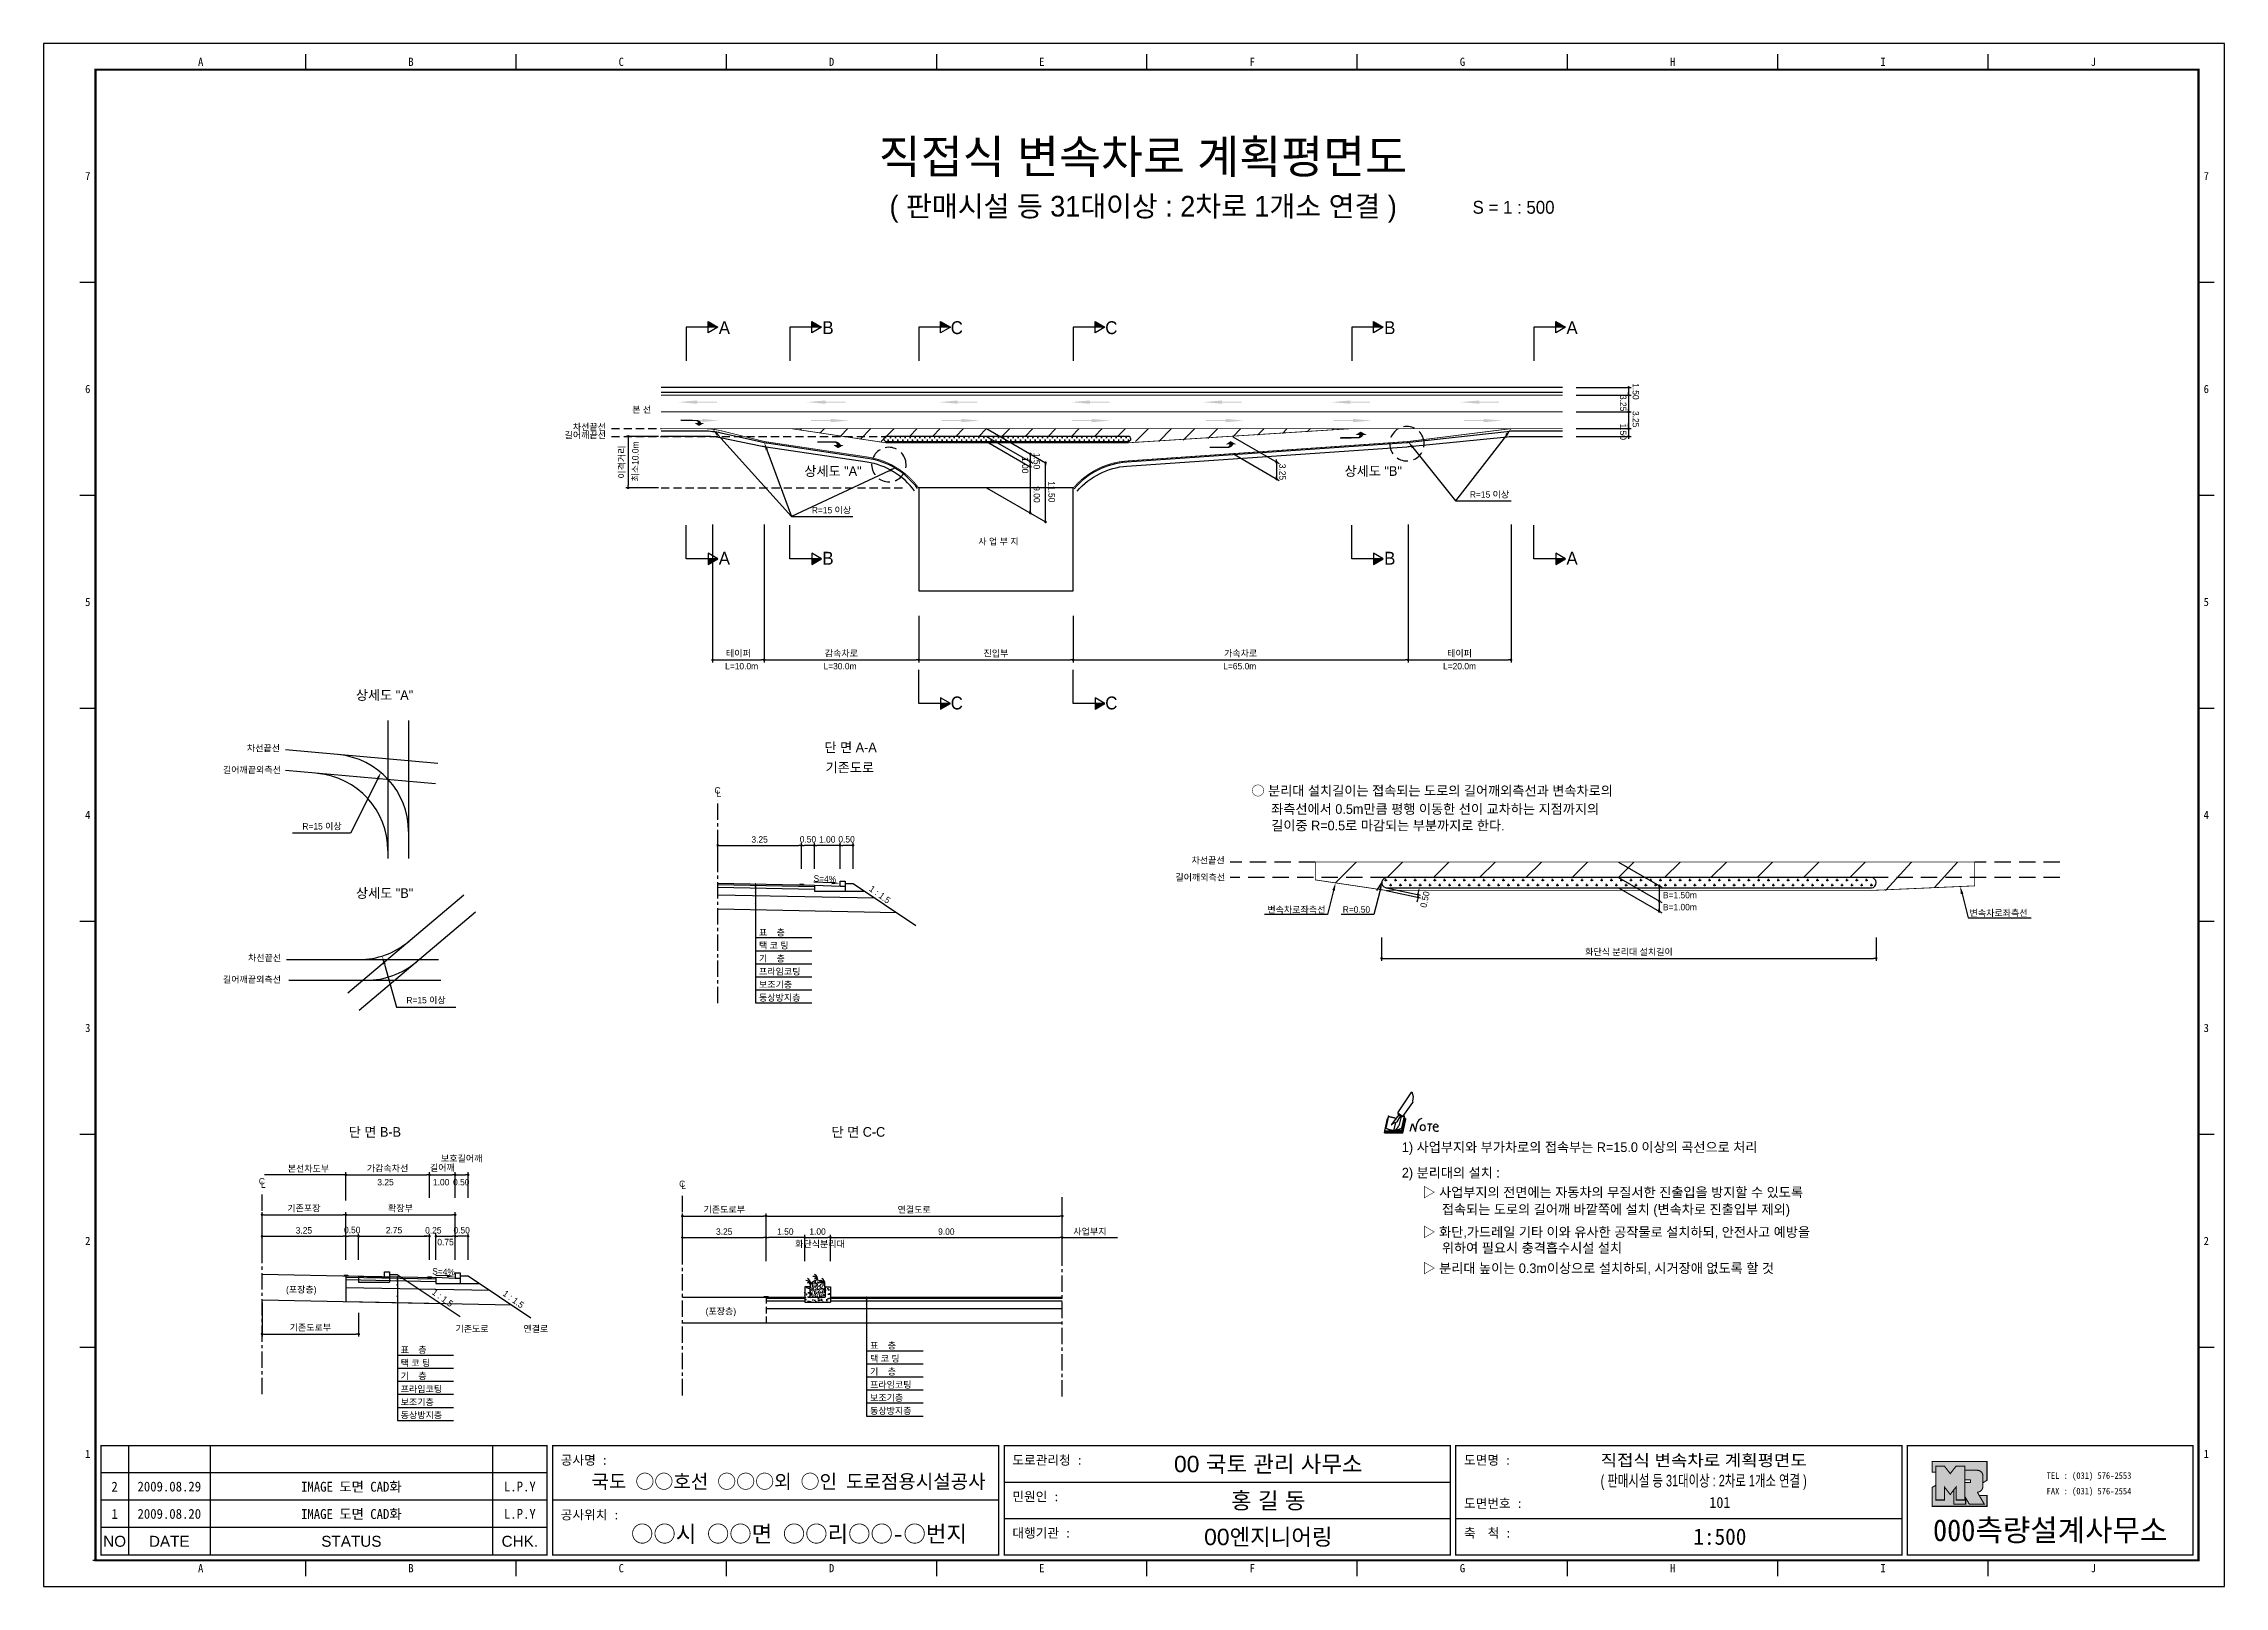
# Model space of a CAD drawing. Header units: millimetres. Extents: x 468 to 891, y -10 to 289.
import ezdxf
from ezdxf.enums import TextEntityAlignment as Align

# ---------------------------------------------------------------- set-up
doc = ezdxf.new("R2010")
doc.units = ezdxf.units.MM
doc.linetypes.add('CENTER', pattern=[50.8, 31.75, -6.35, 6.35, -6.35])
doc.linetypes.add('HIDDEN', pattern=[9.525, 6.35, -3.175])
for name, color, linetype in [('CC-GSTR-0004', 4, 'Continuous'), ('CM-LANE-0030', 30, 'Continuous'), ('CZ-DIMT-0002', 7, 'Continuous'), ('CZ-EXST-0002', 1, 'Continuous'), ('CZ-LIN1-0007', 7, 'Continuous'), ('CZ-LIN2-0003', 3, 'Continuous'), ('CZ-LINE-0001', 7, 'Continuous'), ('CZ-TEXT-BOX0', 7, 'Continuous'), ('TITLE', 7, 'Continuous')]:
    doc.layers.add(name, color=color, linetype=linetype)
doc.styles.add('견고딕', font='arial.ttf')
doc.styles.add('돋움', font='')
doc.styles.add('돋음체', font='')
doc.styles.get('돋움').set_extended_font_data('Dotum')
doc.styles.get('돋음체').set_extended_font_data('DotumChe')

msp = doc.modelspace()

# ---------------------------------------------------------------- texts
at = {"layer": 'CZ-DIMT-0002', "style": '돋움'}
for s, height, p in [('A', 2.5, (599.79, 234.31)), ('B', 2.5, (619.91, 234.31)), ('C', 2.5, (644.91, 234.31)), ('C', 2.5, (674.91, 234.31)), ('B', 2.5, (728.97, 234.31)), ('A', 2.5, (764.35, 234.31)), ('본 선', 1.25, (583.74, 218.41)), ('길어깨끝선', 1.25, (572.79, 213.46)), ('차선끝선', 1.25, (573.58, 215.05)), ('상세도 "A"', 1.875, (620.87, 206.47)), ('상세도 "B"', 1.875, (725.75, 206.49)), ('R=15 이상', 1.25, (620.58, 198.9)), ('R=15 이상', 1.25, (748.33, 201.95)), ('A', 2.5, (599.79, 189.57)), ('B', 2.5, (619.91, 189.57)), ('사 업 부 지', 1.25, (653, 192.81)), ('B', 2.5, (728.97, 189.57)), ('A', 2.5, (764.35, 189.57)), ('L=10.0m', 1.25, (603.14, 168.62)), ('L=30.0m', 1.25, (622.24, 168.62)), ('L=65.0m', 1.25, (699.84, 168.62)), ('L=20.0m', 1.25, (742.51, 168.62)), ('C', 2.5, (644.91, 161.48)), ('C', 2.5, (674.91, 161.48)), ('차선끝선', 1.25, (510.31, 152.7)), ('길어깨끝외측선', 1.25, (508.07, 148.5)), ('C', 1.25, (598.47, 144.53)), ('L', 1.25, (598.73, 143.88)), ('R=15 이상', 1.25, (521.68, 137.55)), ('차선끝선', 1.25, (693.7, 130.94)), ('차선끝선', 1.25, (510.53, 112.02)), ('길어깨끝외측선', 1.25, (508.08, 107.83)), ('R=15 이상', 1.25, (541.87, 103.81)), ('C', 1.25, (510, 68.67)), ('L', 1.25, (510.26, 68.01)), ('C', 1.25, (591.59, 68.17)), ('L', 1.25, (591.86, 67.77))]:
    msp.add_text(s, height=height, dxfattribs=at).set_placement(p, align=Align.MIDDLE_CENTER)
for s, rotation, p in [('3.25', 270, (773.66, 221.25)), ('1.50', 270, (776.1, 223.53)), ('3.25', 270, (776.1, 218.14)), ('최소10.0m', 90, (583.12, 204.46)), ('1.50', 270, (773.66, 215.7))]:
    msp.add_text(s, height=1.25, rotation=rotation, dxfattribs=at).set_placement(p)
for s, p in [('○ 분리대 설치길이는 접속되는 도로의 길어깨외측선과 변속차로의', (702.1, 144.46)), ('좌측선에서 0.5m만큼 평행 이동한 선이 교차하는 지점까지의', (705.95, 140.9)), ('길이중 R=0.5로 마감되는 부분까지로 한다.', (705.95, 137.7)), ('1) 사업부지와 부가차로의 접속부는 R=15.0 이상의 곡선으로 처리', (731.31, 75.28)), ('2) 분리대의 설치 :', (731.31, 70.33)), ('▷ 사업부지의 전면에는 자동차의 무질서한 진출입을 방지할 수 있도록', (735.3, 66.53)), ('접속되는 도로의 길어깨 바깥쪽에 설치 (변속차로 진출입부 제외)', (739.08, 63.21)), ('▷ 화단,가드레일 기타 이와 유사한 공작물로 설치하되, 안전사고 예방을', (735.3, 58.81)), ('위하여 필요시 충격흡수시설 설치', (739.08, 55.74)), ('▷ 분리대 높이는 0.3m이상으로 설치하되, 시거장애 없도록 할 것', (735.3, 51.79))]:
    msp.add_text(s, height=1.875, dxfattribs=at).set_placement(p, align=Align.MIDDLE_LEFT)
for s, rotation, p in [('S=4%', 357.7094, (619.3, 127.35)), ('1 : 1.5', 323.8881, (629.97, 124.32)), ('S=4%', 357.7094, (545.27, 51.12)), ('1 : 1.5', 323.8881, (545.09, 46.03)), ('1 : 1.5', 323.8881, (558.84, 45.78))]:
    msp.add_text(s, height=1.25, rotation=rotation, dxfattribs=at).set_placement(p, align=Align.MIDDLE_CENTER)
for s, p in [('길어깨외측선', (687.35, 127.02)), ('B=1.50m', (781.99, 123.58)), ('변속차로좌측선', (705.2, 120.75)), ('R=0.50', (719.83, 120.78)), ('B=1.00m', (781.99, 121.24)), ('변속차로좌측선', (841.52, 120.09)), ('표    층', (606.51, 116.33)), ('택 코 팅', (606.51, 113.8)), ('프라임코팅', (606.51, 108.74)), ('기    층', (606.51, 111.27)), ('보조기층', (606.51, 106.21)), ('동상방지층', (606.51, 103.67)), ('3.25', (532.42, 67.86)), ('1.00', (543.21, 67.86)), ('0.50', (547.12, 67.86)), ('사업부지', (667.54, 58.28)), ('화단식분리대', (613.53, 55.87)), ('(포장층)', (514.69, 47.03)), ('(포장층)', (596.15, 42.81)), ('기존도로', (547.58, 39.42)), ('연결로', (560.77, 39.42)), ('표    층', (536.95, 35.31)), ('택 코 팅', (536.95, 32.77)), ('표    층', (628.07, 36.16)), ('택 코 팅', (628.07, 33.63)), ('기    층', (536.95, 30.24)), ('프라임코팅', (628.07, 28.57)), ('기    층', (628.07, 31.1)), ('프라임코팅', (536.95, 27.71)), ('보조기층', (536.95, 25.18)), ('보조기층', (628.07, 26.03)), ('동상방지층', (536.95, 22.65)), ('동상방지층', (628.07, 23.5))]:
    msp.add_text(s, height=1.25, dxfattribs=at).set_placement(p)
at = {"layer": 'CZ-DIMT-0002', "char_height": 1.25, "attachment_point": 5, "style": '돋움'}
for s, insert, rotation in [('1.00', (658.17, 207.62), 270), ('1.50', (660.43, 208.43), 270), ('3.25', (708.13, 206.31), 270), ('9.00', (660.43, 201.95), 270), ('11.50', (663.32, 202.46), 270), ('\\A1;0.50', (735.8, 123.35), 78.0015)]:
    msp.add_mtext(s, dxfattribs=dict(at, insert=insert, rotation=rotation))
at = {"layer": 'CZ-DIMT-0002', "insert": (519.04, 71.05), "char_height": 1.25, "attachment_point": 5, "style": '돋움'}
msp.add_mtext('본선차도부', dxfattribs=at)
at = {"layer": 'CZ-LINE-0001', "insert": (579.94, 208.22), "char_height": 1.25, "attachment_point": 5, "rotation": 90, "style": '돋움'}
msp.add_mtext('\\A1;이격거리', dxfattribs=at)
at = {"layer": 'CZ-LINE-0001', "char_height": 1.25, "attachment_point": 5, "style": '돋움'}
for s, insert in [('\\A1;테이퍼', (602.51, 171.04)), ('\\A1;감속차로', (622.51, 171.04)), ('\\A1;진입부', (652.51, 171.04)), ('\\A1;가속차로', (700.01, 171.04)), ('\\A1;테이퍼', (742.51, 171.04)), ('\\A1;3.25', (606.63, 134.99)), ('\\A1;0.50', (616.01, 135.02)), ('\\A1;1.00', (619.76, 134.99)), ('\\A1;0.50', (623.51, 135.02)), ('\\A1;화단식 분리대 설치길이', (775.39, 113.12)), ('\\A1;길어깨', (545.04, 71.23)), ('\\A1;보호길어깨', (548.79, 73.03)), ('\\A1;가감속차선', (534.41, 71.11)), ('\\A1;기존포장', (518.16, 63.36)), ('\\A1;확장부', (536.91, 63.36)), ('\\A1;기존도로부', (599.76, 63.12)), ('\\A1;연결도로', (636.63, 63.11)), ('\\A1;3.25', (518.16, 59.13)), ('\\A1;0.50', (527.54, 59.2)), ('\\A1;2.75', (535.66, 59.17)), ('\\A1;0.25', (543.29, 59.14)), ('\\A1;0.50', (548.79, 59.15)), ('\\A1;3.25', (599.76, 58.89)), ('\\A1;1.50', (611.63, 58.89)), ('\\A1;1.00', (617.88, 58.89)), ('\\A1;9.00', (642.88, 58.89)), ('\\A1;0.75', (545.66, 56.86)), ('\\A1;기존도로부', (519.41, 40.22))]:
    msp.add_mtext(s, dxfattribs=dict(at, insert=insert))
at = {"layer": 'CZ-TEXT-BOX0', "style": '돋움'}
for s, p in [('상세도 "A"', (533.81, 163.01)), ('단 면 A-A', (624.29, 152.86)), ('기존도로', (624.14, 148.96)), ('상세도 "B"', (533.83, 124.59)), ('단 면 B-B', (531.94, 78.24)), ('단 면 C-C', (625.8, 78.24))]:
    msp.add_text(s, height=1.875, dxfattribs=at).set_placement(p, align=Align.MIDDLE_CENTER)
at = {"layer": 'TITLE', "color": 3, "linetype": 'Continuous', "style": '돋음체'}
for s, p in [('A', (498.12, 285.9)), ('B', (538.95, 285.9)), ('C', (579.77, 285.9)), ('D', (620.6, 285.9)), ('E', (661.42, 285.9)), ('F', (702.25, 285.9)), ('G', (743.07, 285.9)), ('H', (783.9, 285.9)), ('I', (824.72, 285.9)), ('J', (865.54, 285.9)), ('7', (476.2, 263.73)), ('7', (887.47, 263.73)), ('6', (476.2, 222.4)), ('6', (887.47, 222.4)), ('5', (476.2, 181.07)), ('5', (887.47, 181.07)), ('4', (476.2, 139.74)), ('4', (887.47, 139.74)), ('3', (476.2, 98.41)), ('3', (887.47, 98.41)), ('2', (476.2, 57.09)), ('2', (887.47, 57.09)), ('1', (476.2, 15.76)), ('1', (887.47, 15.76)), ('A', (498.12, -6.42)), ('B', (538.95, -6.42)), ('C', (579.77, -6.42)), ('D', (620.6, -6.42)), ('E', (661.42, -6.42)), ('F', (702.25, -6.42)), ('G', (743.07, -6.42)), ('H', (783.9, -6.42)), ('I', (824.72, -6.42)), ('J', (865.54, -6.42))]:
    msp.add_text(s, height=1.59, dxfattribs=at).set_placement(p, align=Align.MIDDLE)
at = {"layer": 'TITLE', "style": '돋움'}
for s, height, p in [('직접식 변속차로 계획평면도', 6.5, (681.05, 267.51)), ('( 판매시설 등 31대이상 : 2차로 1개소 연결 )', 4, (681.09, 257.88))]:
    msp.add_text(s, height=height, dxfattribs=at).set_placement(p, align=Align.MIDDLE_CENTER)
msp.add_text('S = 1 : 500', height=2.5, dxfattribs=at).set_placement((745.04, 257.67), align=Align.MIDDLE_LEFT)
at = {"layer": 'TITLE', "style": '돋음체'}
for s, p in [('공사명 : ', (568.03, 13.66)), ('도로관리청 :', (655.71, 13.66)), ('도면명 :', (743.38, 13.66)), ('민원인 :', (655.71, 6.58)), ('공사위치 :', (568.03, 3.04)), ('도면번호 :', (743.38, 5.26)), ('대행기관 :', (655.71, -0.49)), ('축  척 :', (743.38, -0.49))]:
    msp.add_text(s, height=1.804, dxfattribs=at).set_placement(p)
at = {"layer": 'TITLE', "color": 7, "linetype": 'Continuous'}
for s, height, style, p in [('00 국토 관리 사무소', 3.1832, '견고딕', (705.38, 13.83)), ('국도 ○○호선 ○○○외 ○인 도로점용시설공사', 2.7, '돋음체', (612.25, 10.44)), ('홍 길 동', 3.183, '견고딕', (705.38, 6.76)), ('○○시 ○○면 ○○리○○-○번지', 3.1832, '돋음체', (614.28, 0.28)), ('00엔지니어링', 3.183, '견고딕', (705.38, -0.32))]:
    msp.add_text(s, height=height, dxfattribs=dict(at, style=style)).set_placement(p, align=Align.MIDDLE)
at = {"layer": 'TITLE', "style": '돋움'}
for s, width, p, p2 in [('직접식 변속차로 계획평면도', 1.010039, (769.91, 13.4), (809.91, 13.4)), ('( 판매시설 등 31대이상 : 2차로 1개소 연결 )', 0.636772, (769.91, 9.45), (809.91, 9.45))]:
    msp.add_text(s, height=2.25, dxfattribs=dict(at, width=width)).set_placement(p, p2, align=Align.FIT)
at = {"layer": 'TITLE', "color": 1, "linetype": 'Continuous', "style": '돋음체'}
msp.add_text('2', height=1.91, dxfattribs=at).set_placement((481.42, 9.41), align=Align.MIDDLE)
at = {"layer": 'TITLE', "linetype": 'Continuous'}
for s, height, style, p in [('2009.08.29', 1.91, '돋음체', (492.03, 9.41)), ('L.P.Y', 1.91, '돋음체', (560.08, 9.41)), ('1', 1.91, '돋음체', (481.42, 4.11)), ('2009.08.20', 1.91, '돋음체', (492.03, 4.11)), ('L.P.Y', 1.91, '돋음체', (560.08, 4.11)), ('101', 2.122, '돋음체', (793.05, 6.32)), ('1:500', 3.183, '돋음체', (793.05, -0.32)), ('NO', 2.122, '견고딕', (481.42, -1.2)), ('DATE', 2.122, '견고딕', (492.03, -1.2)), ('STATUS', 2.122, '견고딕', (527.38, -1.2)), ('CHK.', 2.122, '견고딕', (560.08, -1.2))]:
    msp.add_text(s, height=height, dxfattribs=dict(at, style=style)).set_placement(p, align=Align.MIDDLE)
at = {"layer": 'TITLE', "style": '돋음체'}
for p in [(527.38, 9.41), (527.38, 4.11)]:
    msp.add_text('IMAGE 도면 CAD화', height=1.9099, dxfattribs=at).set_placement(p, align=Align.MIDDLE)
at = {"layer": 'TITLE', "color": 180, "style": '돋음체'}
for s, p in [('TEL : (031) 576-2553', (856.48, 10.92)), ('FAX : (031) 576-2554', (856.48, 7.9))]:
    msp.add_text(s, height=1.2733, dxfattribs=at).set_placement(p)
msp.add_text('000측량설계사무소', height=4.244, dxfattribs=at).set_placement((857.18, -1.17), align=Align.CENTER)

# ---------------------------------------------------------------- blocks, each defined once
blk = doc.blocks.new('note')
for p, q in [((0.85, 3.5), (3.53, 7.57)), ((1.8, 2.79), (3.74, 5.46)), ((3.53, 7.57), (3.8, 6.64)), ((3.8, 6.64), (3.69, 5.72)), ((3.69, 5.72), (3.74, 5.46)), ((-1.24, 2.36), (-1.77, 0)), ((-1.77, 0), (1.77, 0)), ((-1.77, 0), (-1.77, -0.3)), ((-1.53, 0.52), (-1.55, 0.54)), ((-1.01, 2.9), (-1.53, 0.52)), ((-1.48, 0.48), (-1.53, 0.52)), ((-1.43, 0.44), (-1.48, 0.48)), ((-1.38, 0.41), (-1.43, 0.44)), ((-1.33, 0.4), (-1.38, 0.41)), ((-1.27, 0.37), (-1.33, 0.4)), ((-1.22, 0.35), (-1.27, 0.37)), ((-1.13, 2.36), (-1.24, 2.36)), ((-1.17, 0.33), (-1.22, 0.35)), ((-1.12, 0.32), (-1.17, 0.33)), ((-1.02, 0.25), (-1.12, 0.32)), ((-0.97, 0.22), (-1.02, 0.25)), ((-1, 2.9), (-1.01, 2.9)), ((-0.98, 2.85), (-1, 2.9)), ((-0.95, 2.8), (-0.98, 2.85)), ((-0.93, 0.21), (-0.97, 0.22)), ((-0.9, 2.75), (-0.95, 2.8)), ((-0.88, 0.19), (-0.93, 0.21)), ((-0.85, 2.72), (-0.9, 2.75)), ((-0.8, 0.18), (-0.88, 0.19)), ((-0.79, 2.69), (-0.85, 2.72)), ((-0.75, 0.17), (-0.8, 0.18)), ((-0.74, 2.68), (-0.79, 2.69)), ((-0.7, 0.16), (-0.75, 0.17)), ((-0.69, 2.65), (-0.74, 2.68)), ((-0.64, 0.15), (-0.7, 0.16)), ((-0.64, 2.65), (-0.69, 2.65)), ((-0.59, 2.63), (-0.64, 2.65)), ((-0.58, 0.14), (-0.64, 0.15)), ((-0.54, 2.62), (-0.59, 2.63)), ((-0.53, 0.13), (-0.58, 0.14)), ((-0.48, 2.61), (-0.54, 2.62)), ((-0.48, 0.12), (-0.53, 0.13)), ((-0.43, 2.61), (-0.48, 2.61)), ((-0.43, 0.11), (-0.48, 0.12)), ((0.75, 2.77), (-0.46, 1.16)), ((0.37, 2.24), (-0.46, 1.16)), ((-0.46, 1.16), (-0.08, 1.47)), ((-0.38, 2.59), (-0.43, 2.61)), ((-0.38, 0.08), (-0.43, 0.11)), ((-0.33, 2.59), (-0.38, 2.59)), ((-0.29, 0.06), (-0.38, 0.08)), ((-0.27, 2.58), (-0.33, 2.59)), ((-0.23, 0.05), (-0.29, 0.06)), ((-0.22, 2.57), (-0.27, 2.58)), ((-0.16, 0.04), (-0.23, 0.05)), ((-0.17, 2.56), (-0.22, 2.57)), ((-0.12, 2.55), (-0.17, 2.56)), ((-0.11, 0.03), (-0.16, 0.04)), ((-0.07, 2.53), (-0.12, 2.55)), ((-0.04, 0.02), (-0.11, 0.03)), ((-0.08, 1.47), (0.72, 1.75)), ((-0.01, 2.51), (-0.07, 2.53)), ((-0.05, -0.3), (-0.05, 0)), ((0, 0), (-0.04, 0.02)), ((0.04, 2.5), (-0.01, 2.51)), ((0.37, 1.63), (0, 0)), ((0, 0), (1.6, 0.53)), ((0, 0), (1.65, 0.18)), ((0, 0.01), (0.06, 0.04)), ((0, -0.3), (0, 0)), ((0.09, 2.48), (0.04, 2.5)), ((0.05, -0.3), (0.05, 0)), ((0.06, 0.04), (0.11, 0.07)), ((0.14, 2.48), (0.09, 2.48)), ((0.11, 0.07), (0.16, 0.09)), ((0.2, 2.47), (0.14, 2.48)), ((0.16, 0.09), (0.21, 0.12)), ((0.26, 2.43), (0.18, 2.46)), ((0.21, 0.12), (0.27, 0.14)), ((0.34, 2.4), (0.26, 2.43)), ((0.27, 0.14), (0.36, 0.19)), ((0.45, 2.37), (0.34, 2.4)), ((0.36, 0.19), (0.41, 0.22)), ((0.41, 0.22), (0.46, 0.27)), ((0.46, 0.27), (0.51, 0.3)), ((0.51, 0.3), (0.56, 0.34)), ((0.56, 0.34), (0.6, 0.4)), ((0.6, 0.4), (0.64, 0.45)), ((0.64, 0.45), (0.67, 0.51)), ((0.67, 0.51), (0.74, 0.58)), ((0.72, 1.75), (1.16, 2.53)), ((0.74, 0.58), (0.79, 0.63)), ((1, 3.1), (0.75, 2.77)), ((0.79, 0.63), (0.83, 0.68)), ((0.83, 0.68), (0.86, 0.73)), ((0.85, 3.5), (1.8, 2.79)), ((1, 3.4), (0.85, 3.21)), ((0.85, 3.21), (1.52, 2.71)), ((0.86, 0.73), (0.89, 0.79)), ((0.89, 0.84), (0.92, 0.89)), ((0.89, 0.79), (0.89, 0.84)), ((0.92, 0.89), (0.96, 0.95)), ((0.96, 0.95), (1.01, 0.97)), ((1.47, 2.74), (1.01, 0.97)), ((1.16, 2.53), (1.37, 2.82)), ((2.13, 2.84), (1.44, 2.63)), ((1.52, 2.71), (1.66, 2.9)), ((1.6, 0.53), (2.13, 2.84)), ((1.65, 0.18), (2.19, 2.48)), ((1.77, 0), (2.3, 2.36)), ((1.77, -0.3), (2.3, 2.07)), ((1.77, -0.38), (2.3, 1.99)), ((1.77, -0.44), (2.3, 1.93)), ((1.77, 0), (1.77, -0.3)), ((2.19, 2.48), (2.04, 2.47)), ((2.3, 2.36), (2.16, 2.36)), ((2.3, 2.36), (2.3, 2.07)), ((3.21, -0.08), (3.68, 1.4)), ((3.68, 1.4), (4.26, -0.14)), ((4.26, -0.14), (4.56, 1.44)), ((6.55, 1.34), (7.46, 1.34)), ((7.01, 1.34), (6.87, -0.11)), ((7.71, 0.77), (7.71, 0.55)), ((7.71, 0.77), (8.67, 0.77)), ((-1.77, -0.3), (1.77, -0.3)), ((-1.77, -0.43), (-1.77, -0.3)), ((-1.77, -0.37), (1.77, -0.37)), ((-1.77, -0.43), (1.77, -0.43))]:
    blk.add_line(p, q)
for centre, major_axis, start_param, end_param in [((0.4, 2.31), (0.0702, 0.0702), 3.283946, 6.425539), ((5.68, 1.23), (-0.806, 0.806), -0.591174, 0.597824), ((5.66, 0.58), (-0.378, 0.378), 3.926991, 10.210176), ((8.3, 0.49), (0.422, 0.422), 2.265602, 4.634911), ((8.19, 0.77), (-0.342, 0.342), 3.926991, 7.068583)]:
    blk.add_ellipse(centre, major_axis=major_axis, ratio=1, start_param=start_param, end_param=end_param)
blk = doc.blocks.new('_Dot')
at = {"color": 0, "linetype": 'ByBlock', "lineweight": -2}
blk.add_line((-0.5, 0), (-1, 0), dxfattribs=at)
at = {"color": 0, "linetype": 'ByBlock', "const_width": 0.5}
blk.add_lwpolyline([(-0.25, 0, 1), (0.25, 0, 1)], format="xyb", close=True, dxfattribs=at)

# ---------------------------------------------------------------- hatches: boundary and pattern name
at = {"layer": 'CM-LANE-0030'}
h = msp.add_hatch(dxfattribs=at)
h.set_pattern_fill('ANSI31', color=256, style=0)
h.set_pattern_definition([(45, (464.765, -16.1047), (-2.245064, 2.245064), [])])
h.paths.add_polyline_path([(685.46, 212.22), (721.57, 214.72), (612.76, 214.72), (628.11, 212.41, -0.015132), (629.2, 212.22), (631.14, 212.22, 0.001024), (631.07, 212.24, -0.857281), (631.22, 213.22), (678.2, 213.22, -0.966023), (678.24, 212.22), (678.22, 212.22)])
at = {"layer": 'CZ-EXST-0002'}
h = msp.add_hatch(dxfattribs=at)
h.set_pattern_fill('AR-CONC', color=256, scale=0.01, style=0)
h.set_pattern_definition([(50, (-492.7347, 3529.042), (1.8218467, -0.15939086), [0.1905, -2.0955]), (355, (-492.7347, 3529.042), (-0.3524283, 1.9105664), [0.1524, -1.6764]), (100.451, (-492.5829, 3529.0287), (1.469425, 1.7511669), [0.1619, -1.7809]), (46.1842, (-492.7347, 3529.55), (2.7107904, -0.4204233), [0.28575, -3.14325]), (96.6356, (-492.5088, 3529.515), (2.3740423, 2.4742556), [0.24285, -2.67135]), (351.184, (-492.7347, 3529.55), (2.374046, 2.4742512), [0.2286, -2.5146]), (21, (-492.4807, 3529.423), (1.5161488, -1.0226552), [0.1905, -2.0955]), (326, (-492.4807, 3529.423), (0.6180203, 1.8418797), [0.1524, -1.6764]), (71.4514, (-492.3543, 3529.3378), (2.1341649, 0.8192286), [0.1619, -1.7809]), (37.5, (-492.7347, 3529.042), (0.03088603, 0.84555039), [0, -1.65608, 0, -1.7018, 0, -1.68275]), (7.5, (-492.7347, 3529.042), (0.66819663, 1.00180575), [0, -0.97028, 0, -1.61798, 0, -0.64135]), (327.5, (-493.3011, 3529.042), (1.35590595, -0.05728744), [0, -0.635, 0, -1.9812, 0, -2.6289]), (317.5, (-493.5551, 3529.042), (1.4812918, 0.2542649), [0, -0.8255, 0, -1.31572, 0, -1.8669])])
h.paths.add_polyline_path([(620.38, 45.2), (620.38, 48.2), (619.38, 48.2), (619.38, 46.2), (616.38, 46.2), (616.38, 48.2), (615.38, 48.2), (615.38, 45.2)])
h = msp.add_hatch(dxfattribs=at)
h.set_pattern_fill('AR-SAND', color=256, scale=0.01, style=0)
h.set_pattern_definition([(37.5, (-492.73467, 3529.042), (-0.016000313, 0.489413237), [0, -0.38608, 0, -0.4318, 0, -0.41275]), (7.5, (-492.7347, 3529.042), (0.44952328, 0.7168251), [0, -0.20828, 0, -0.34798, 0, -0.13335]), (327.5, (-493.0471, 3529.042), (0.79099237, 0.001437185), [0, -0.127, 0, -0.4572, 0, -0.5969]), (317.5, (-493.0471, 3529.042), (0.76355645, 0.22292932), [0, -0.0635, 0, -0.29972, 0, -0.3429])])
edge = h.paths.add_edge_path()
edge.add_ellipse((617.88, 48.2), major_axis=(-1.5, 0), ratio=0.829212, start_angle=180, end_angle=360)
edge.add_line((616.38, 48.2), (616.38, 46.2))
edge.add_line((616.38, 46.2), (619.38, 46.2))
edge.add_line((619.38, 46.2), (619.38, 48.2))
at = {"layer": 'CZ-LIN1-0007'}
for points in [[(594.53, 220.18), (594.53, 219.96), (598.36, 219.97), (598.36, 219.75), (594.53, 219.75), (594.53, 219.54), (590.88, 219.86)], [(619.43, 220.18), (619.43, 219.96), (623.25, 219.97), (623.25, 219.75), (619.43, 219.75), (619.43, 219.54), (615.78, 219.86)], [(645.09, 220.18), (645.09, 219.96), (648.91, 219.97), (648.91, 219.75), (645.09, 219.75), (645.09, 219.54), (641.44, 219.86)], [(670.76, 220.18), (670.76, 219.96), (674.58, 219.97), (674.58, 219.75), (670.76, 219.75), (670.76, 219.54), (667.11, 219.86)], [(696.37, 220.18), (696.37, 219.96), (700.19, 219.97), (700.19, 219.75), (696.37, 219.75), (696.37, 219.54), (692.72, 219.86)], [(721.29, 220.18), (721.29, 219.96), (725.12, 219.97), (725.12, 219.75), (721.29, 219.75), (721.29, 219.54), (717.64, 219.86)], [(746.37, 220.18), (746.37, 219.96), (750.19, 219.97), (750.19, 219.75), (746.37, 219.75), (746.37, 219.54), (742.72, 219.86)], [(594.41, 216.42, -0.267976), (595.32, 215.81), (595.87, 215.81), (594.84, 215.24), (594.01, 215.81), (594.62, 215.81, 0.504994), (594.35, 216.18), (591.3, 216.2), (591.3, 216.44)], [(595.54, 216.59), (595.54, 216.4), (592.12, 216.4), (592.12, 216.21), (595.54, 216.21), (595.54, 216.01), (598.81, 216.3)], [(620.41, 216.6), (620.41, 216.39), (616.58, 216.39), (616.58, 216.17), (620.41, 216.17), (620.41, 215.96), (624.06, 216.28)], [(645.76, 216.6), (645.76, 216.39), (641.94, 216.39), (641.94, 216.17), (645.76, 216.17), (645.76, 215.96), (649.41, 216.28)], [(671.12, 216.6), (671.12, 216.39), (667.29, 216.39), (667.29, 216.17), (671.12, 216.17), (671.12, 215.96), (674.77, 216.28)], [(697.08, 216.6), (697.08, 216.39), (693.26, 216.39), (693.26, 216.17), (697.08, 216.17), (697.08, 215.96), (700.73, 216.28)], [(721.82, 216.6), (721.82, 216.39), (718, 216.39), (718, 216.17), (721.82, 216.17), (721.82, 215.96), (725.47, 216.28)], [(747.18, 216.6), (747.18, 216.39), (743.35, 216.39), (743.35, 216.17), (747.18, 216.17), (747.18, 215.96), (750.83, 216.28)], [(621.36, 212.25, -0.267976), (622.39, 211.56), (623.02, 211.57), (621.84, 210.91), (620.9, 211.56), (621.59, 211.56, 0.504994), (621.28, 211.98), (617.82, 212), (617.82, 212.27)], [(697.57, 210.95, 0.267976), (698.6, 211.64), (699.22, 211.64), (698.05, 212.29), (697.11, 211.65), (697.8, 211.64, -0.504994), (697.49, 211.22), (694.03, 211.2), (694.03, 210.93)], [(722.81, 212.81, 0.267976), (723.84, 213.5), (724.47, 213.5), (723.3, 214.15), (722.36, 213.51), (723.05, 213.5, -0.504994), (722.74, 213.08), (719.28, 213.06), (719.28, 212.79)], [(615.13, 126.17), (615.13, 126.3), (614.38, 126.31), (614.38, 126.19)], [(526.66, 50.31), (526.66, 50.43), (525.91, 50.45), (525.91, 50.32)], [(542.91, 49.98), (542.91, 50.11), (542.16, 50.12), (542.16, 50)], [(608.26, 46.2), (608.26, 46.32), (607.51, 46.32), (607.51, 46.2)]]:
    msp.add_hatch(color=256, dxfattribs=at).paths.add_polyline_path(points)
at = {"layer": 'CZ-LIN2-0003'}
h = msp.add_hatch(dxfattribs=at)
h.set_pattern_fill('CROSS', color=256, scale=0.075, style=0)
h.set_pattern_definition([(0, (464.7649, -16.10474), (0.47625, 0.47625), [0.238125, -0.714375]), (90, (464.88395, -16.2238), (-0.47625, 0.47625), [0.238125, -0.714375])])
h.paths.add_polyline_path([(631.22, 213.22, 0.857281), (631.07, 212.24, -0.001024), (631.14, 212.22), (678.2, 212.22, 1), (678.2, 213.22)])
h = msp.add_hatch(dxfattribs=at)
h.set_pattern_fill('CROSS', color=256, scale=0.15, style=0)
h.set_pattern_definition([(0, (395.5289, -331.0459), (0.9525, 0.9525), [0.47625, -1.42875]), (90, (395.76705, -331.284), (-0.9525, 0.9525), [0.47625, -1.42875])])
h.paths.add_polyline_path([(728.43, 127.6, 0.857281), (728.13, 125.65, -0.001024), (728.28, 125.6), (822.4, 125.6, 1), (822.4, 127.6)])
at = {"layer": 'CZ-LINE-0001'}
for points in [[(596.64, 235.49), (596.64, 234.39), (598.54, 234.39)], [(616.75, 235.49), (616.75, 234.39), (618.66, 234.39)], [(641.75, 235.49), (641.75, 234.39), (643.66, 234.39)], [(671.75, 235.49), (671.75, 234.39), (673.66, 234.39)], [(725.81, 235.49), (725.81, 234.39), (727.71, 234.39)], [(761.19, 235.49), (761.19, 234.39), (763.09, 234.39)], [(598.54, 189.44), (596.64, 189.44), (596.64, 188.34)], [(618.66, 189.44), (616.75, 189.44), (616.75, 188.34)], [(727.71, 189.44), (725.81, 189.44), (725.81, 188.34)], [(763.09, 189.44), (761.19, 189.44), (761.19, 188.34)], [(643.66, 161.35), (641.75, 161.35), (641.75, 160.25)], [(673.66, 161.35), (671.75, 161.35), (671.75, 160.25)]]:
    msp.add_hatch(color=256, dxfattribs=at).paths.add_polyline_path(points)
at = {"layer": 'TITLE', "ltscale": 150}
h = msp.add_hatch(color=8, dxfattribs=at)
edge = h.paths.add_edge_path()
edge.add_line((844.91, 14.28), (834.24, 14.28))
edge.add_line((834.24, 14.28), (834.24, 12.2))
edge.add_line((834.24, 12.2), (834.95, 12.2))
edge.add_line((834.95, 12.2), (834.95, 13.38))
edge.add_line((834.95, 13.38), (836.64, 13.38))
edge.add_line((836.64, 13.38), (837.77, 11.92))
edge.add_line((837.77, 11.92), (838.9, 13.38))
edge.add_line((838.9, 13.38), (840.59, 13.38))
edge.add_line((840.59, 13.38), (840.59, 12.58))
edge.add_line((840.59, 12.58), (843.03, 12.58))
edge.add_arc((843.03, 11.51), 1.07, 0, 90, ccw=False)
edge.add_line((844.1, 11.51), (844.1, 10.14))
edge.add_line((844.1, 10.14), (844.91, 10.65))
edge.add_line((844.91, 10.65), (844.91, 14.28))
h.paths.add_polyline_path([(838.45, 8.76), (837.77, 7.88), (836.64, 9.33), (836.64, 6.82), (834.95, 6.82), (834.95, 9.67), (834.24, 9.23), (834.24, 5.59), (844.91, 5.59), (844.91, 7.67), (843.41, 7.67), (844.37, 6.02), (841.46, 6.02), (840.76, 7.23), (840.76, 6.02), (838.45, 6.02)])
msp.add_hatch(color=5, dxfattribs=at).paths.add_polyline_path([(840.59, 13.38), (838.9, 13.38), (837.77, 11.92), (836.64, 13.38), (834.95, 13.38), (834.95, 6.82), (836.64, 6.82), (836.64, 9.33), (837.77, 7.88), (838.9, 9.33), (838.9, 6.82), (840.59, 6.82)])
h = msp.add_hatch(color=161, dxfattribs=at)
edge = h.paths.add_edge_path()
edge.add_arc((843.03, 11.51), 1.07, 360, 450)
edge.add_line((843.03, 12.58), (840.59, 12.58))
edge.add_line((840.59, 12.58), (840.59, 10.73))
edge.add_line((840.59, 10.73), (841.58, 10.73))
edge.add_arc((841.58, 10.61), 0.113, 0, 90, ccw=False)
edge.add_line((841.7, 10.61), (841.7, 10.3))
edge.add_arc((841.58, 10.3), 0.113, 270, 360, ccw=False)
edge.add_line((841.58, 10.19), (840.59, 10.19))
edge.add_line((840.59, 10.19), (840.59, 6.82))
edge.add_line((840.59, 6.82), (838.9, 6.82))
edge.add_line((838.9, 6.82), (838.9, 9.33))
edge.add_line((838.9, 9.33), (838.45, 8.76))
edge.add_line((838.45, 8.76), (838.45, 6.02))
edge.add_line((838.45, 6.02), (840.76, 6.02))
edge.add_line((840.76, 6.02), (840.76, 7.23))
edge.add_line((840.76, 7.23), (841.46, 6.02))
edge.add_line((841.46, 6.02), (844.37, 6.02))
edge.add_line((844.37, 6.02), (843.03, 8.34))
edge.add_arc((843.03, 9.41), 1.07, 270, 360)
edge.add_line((844.1, 9.41), (844.1, 11.51))

# ---------------------------------------------------------------- linework, layer by layer
at = {"color": 0, "linetype": 'ByBlock', "lineweight": -2}
for p, q in [((775.34, 222.47), (775.34, 222.22)), ((775.34, 221.47), (775.34, 221.72)), ((775.34, 220.97), (775.34, 220.72)), ((775.34, 218.22), (775.34, 218.47)), ((775.34, 217.72), (775.34, 217.47)), ((775.34, 214.97), (775.34, 215.22)), ((775.34, 214.97), (775.34, 215.22)), ((775.34, 212.97), (775.34, 212.72)), ((775.34, 212.97), (775.34, 212.72)), ((659.18, 209.56), (659.18, 209.31)), ((659.18, 208.56), (659.18, 208.81)), ((659.18, 208.06), (659.18, 207.81)), ((659.18, 207.56), (659.18, 207.81)), ((662.14, 207.85), (662.14, 207.6)), ((706.98, 208.46), (706.98, 208.71)), ((706.98, 207.96), (706.98, 207.71)), ((706.97, 205.21), (706.97, 205.46)), ((659.18, 198.56), (659.18, 198.81)), ((662.14, 196.85), (662.14, 197.1)), ((734.4, 123.54), (734.35, 123.3)), ((734.5, 124.53), (734.55, 124.78)), ((781.29, 125.77), (781.29, 125.52)), ((781.29, 122.77), (781.29, 122.52)), ((781.29, 121.27), (781.29, 121.52)), ((526.04, 69.91), (525.79, 69.91)), ((665.63, 57.75), (665.88, 57.75))]:
    msp.add_line(p, q, dxfattribs=at)
at = {"color": 0, "linetype": 'ByBlock', "const_width": 0.25}
for points in [[(775.34, 222.59, 1), (775.34, 222.84, 1)], [(775.34, 221.09, 1), (775.34, 221.34, 1)], [(775.34, 221.34, 1), (775.34, 221.09, 1)], [(775.34, 217.84, 1), (775.34, 218.09, 1)], [(775.34, 218.09, 1), (775.34, 217.84, 1)], [(775.34, 214.84, 1), (775.34, 214.59, 1)], [(775.34, 214.84, 1), (775.34, 214.59, 1)], [(775.34, 213.09, 1), (775.34, 213.34, 1)], [(775.34, 213.09, 1), (775.34, 213.34, 1)], [(659.18, 209.69, 1), (659.18, 209.94, 1)], [(659.18, 208.44, 1), (659.18, 208.19, 1)], [(659.18, 208.19, 1), (659.18, 208.44, 1)], [(659.18, 207.44, 1), (659.18, 207.19, 1)], [(662.14, 207.98, 1), (662.14, 208.23, 1)], [(706.98, 208.09, 1), (706.98, 208.34, 1)], [(706.98, 208.34, 1), (706.98, 208.09, 1)], [(706.97, 205.09, 1), (706.97, 204.84, 1)], [(659.18, 198.44, 1), (659.18, 198.19, 1)], [(662.14, 196.73, 1), (662.14, 196.48, 1)], [(734.48, 124.41, 1), (734.42, 124.17, 1)], [(734.42, 123.67, 1), (734.48, 123.91, 1)], [(781.29, 125.89, 1), (781.29, 126.14, 1)], [(781.29, 122.89, 1), (781.29, 123.14, 1)], [(781.29, 121.14, 1), (781.29, 120.89, 1)], [(526.16, 69.91, 1), (526.41, 69.91, 1)], [(665.51, 57.75, 1), (665.26, 57.75, 1)]]:
    msp.add_lwpolyline(points, format="xyb", close=True, dxfattribs=at)
at = {"layer": 'CC-GSTR-0004'}
for p, q in [((617.26, 126.13), (622.26, 125.93)), ((617.26, 126.13), (617.26, 124.93)), ((617.26, 124.93), (623.26, 124.93)), ((622.26, 126.93), (623.26, 126.93)), ((622.26, 125.93), (622.26, 126.93)), ((622.26, 125.93), (623.26, 125.93)), ((623.26, 126.93), (623.26, 124.93))]:
    msp.add_line(p, q, dxfattribs=at)
for points in [[(762.51, 222.72), (587.51, 222.72)], [(762.51, 221.72), (587.51, 221.72)], [(548.54, 49.82), (547.54, 49.82), (543.79, 49.97), (543.79, 48.82), (548.54, 48.82), (548.54, 50.82), (547.54, 50.82), (547.54, 49.82)]]:
    msp.add_lwpolyline(points, dxfattribs=at)
for points in [[(637.31, 203.07, 0.200301), (627.59, 208.95), (608.05, 211.88), (608.05, 211.88, -0.018175), (606.98, 212.09), (606.98, 212.09), (599.14, 213.85), (599.14, 213.85, 0.055452), (595.85, 214.22), (595.85, 214.22), (587.51, 214.22)], [(636.71, 202.63, 0.200301), (627.48, 208.21), (607.88, 211.15, -0.012396), (607.15, 211.28), (598.98, 212.92, 0.049659), (596.02, 213.22), (587.51, 213.22)], [(762.51, 214.22), (753.36, 214.22, 0.028022), (751.68, 214.12), (751.68, 214.12), (732.83, 212), (732.83, 212, -0.010735), (732.19, 211.95), (732.19, 211.95), (677.9, 208.19, 0.201252), (667.7, 203.06)], [(668.28, 202.57, -0.201252), (677.95, 207.44), (732.29, 211.2, 0.007667), (732.74, 211.24), (751.77, 213.14, -0.024952), (753.26, 213.22), (762.51, 213.22)]]:
    msp.add_lwpolyline(points, format="xyb", dxfattribs=at)
at = {"layer": 'CM-LANE-0030'}
for p, q in [((718.43, 126.56), (722.47, 130.6)), ((728.45, 127.6), (731.45, 130.6)), ((737.43, 127.6), (740.43, 130.6)), ((746.41, 127.6), (749.41, 130.6)), ((755.39, 127.6), (758.39, 130.6)), ((764.37, 127.6), (767.37, 130.6)), ((773.35, 127.6), (776.35, 130.6)), ((782.33, 127.6), (785.33, 130.6)), ((791.31, 127.6), (794.31, 130.6)), ((800.29, 127.6), (803.29, 130.6)), ((809.27, 127.6), (812.27, 130.6)), ((818.25, 127.6), (821.25, 130.6)), ((825.23, 125.1), (830.23, 130.6)), ((834.71, 125.64), (839.21, 130.6)), ((726.45, 125.1), (727.44, 126.58))]:
    msp.add_line(p, q, dxfattribs=at)
at = {"layer": 'CM-LANE-0030', "const_width": 0.15}
msp.add_lwpolyline([(762.51, 217.97), (587.51, 217.97)], dxfattribs=at)
for points in [[(678.22, 211.97), (631.14, 211.97, -0.06063), (631.14, 211.97), (612.76, 214.72), (721.57, 214.72)], [(842.53, 130.6), (842.53, 125.99), (822.44, 125.1), (728.28, 125.1, -0.142447), (728.28, 125.1), (714.5, 127.15), (714.5, 130.6)]]:
    msp.add_lwpolyline(points, format="xyb", close=True, dxfattribs=at)
at = {"layer": 'CZ-EXST-0002'}
for p, q in [((534.47, 158.1), (534.47, 131.32)), ((538.46, 158.1), (538.46, 131.32)), ((544.17, 149.73), (514.58, 152.36)), ((543.68, 145.76), (514.58, 148.35)), ((526.68, 105.26), (549.23, 124.24)), ((528.89, 101.89), (551.49, 120.92)), ((514.81, 111.68), (544.29, 111.68)), ((515.22, 107.68), (544.77, 107.68)), ((533.79, 50.07), (533.79, 51.07)), ((533.79, 51.07), (534.79, 51.07)), ((534.79, 51.07), (534.79, 49.07)), ((510.04, 50.64), (528.79, 50.27)), ((528.79, 50.27), (528.79, 49.07)), ((528.79, 50.27), (533.79, 50.07)), ((528.79, 49.07), (534.79, 49.07)), ((533.79, 50.07), (534.79, 50.07)), ((534.79, 50.57), (536.29, 50.57)), ((536.29, 50.57), (548.49, 42.43)), ((510.04, 45.64), (544.71, 44.95)), ((591.63, 46.2), (607.88, 46.2)), ((591.63, 41.2), (607.88, 41.2))]:
    msp.add_line(p, q, dxfattribs=at)
at = {"layer": 'CZ-LIN1-0007'}
for p, q in [((614.38, 126.31), (615.13, 126.3)), ((614.38, 126.19), (615.13, 126.17)), ((615.13, 126.3), (615.13, 126.17)), ((525.91, 50.45), (526.66, 50.43)), ((525.91, 50.32), (526.66, 50.31)), ((526.66, 50.43), (526.66, 50.31)), ((542.16, 50.12), (542.91, 50.11)), ((542.16, 50), (542.91, 49.98)), ((542.91, 50.11), (542.91, 49.98)), ((607.51, 46.32), (608.26, 46.32)), ((607.51, 46.2), (607.51, 46.32)), ((608.26, 46.2), (607.51, 46.2)), ((608.26, 46.32), (608.26, 46.2))]:
    msp.add_line(p, q, dxfattribs=at)
at = {"layer": 'CZ-LIN1-0007', "const_width": 0.15}
msp.add_lwpolyline([(762.51, 221.22), (587.51, 221.22)], dxfattribs=at)
for points in [[(637.51, 203.22, 0.200301), (627.63, 209.2), (608.23, 212.11), (608.23, 212.11, -0.024027), (606.82, 212.39), (606.82, 212.39), (599.31, 214.27), (599.31, 214.27, 0.061321), (595.67, 214.72), (595.67, 214.72), (587.51, 214.72)], [(762.51, 214.72), (753.45, 214.72), (753.45, 214.72, 0.031099), (751.59, 214.6), (732.93, 212.27), (732.93, 212.27, -0.01381), (732.1, 212.19), (732.1, 212.19), (677.88, 208.44, 0.201252), (667.51, 203.22)]]:
    msp.add_lwpolyline(points, format="xyb", dxfattribs=at)
at = {"layer": 'CZ-LIN1-0007', "linetype": 'HIDDEN', "const_width": 0.15}
for points in [[(595.67, 214.72), (612.76, 214.72)], [(753.45, 214.72), (721.57, 214.72)]]:
    msp.add_lwpolyline(points, dxfattribs=at)
at = {"layer": 'CZ-LIN2-0003'}
for p, q in [((598.51, 126.51), (617.26, 126.13)), ((598.51, 126.26), (617.26, 125.88)), ((598.51, 125.76), (617.26, 125.38)), ((598.51, 124.26), (628.93, 123.65)), ((623.26, 126.43), (624.76, 126.43)), ((623.26, 124.93), (627.01, 124.93)), ((624.76, 126.43), (636.96, 118.3)), ((598.51, 121.51), (633.18, 120.81)), ((526.29, 50.32), (543.79, 49.97)), ((526.29, 50.32), (526.29, 45.32)), ((526.29, 50.07), (543.79, 49.72)), ((526.29, 49.57), (543.79, 49.22)), ((526.29, 48.07), (554.25, 47.51)), ((548.54, 50.32), (550.04, 50.32)), ((548.54, 48.82), (552.29, 48.82)), ((550.04, 50.32), (562.24, 42.18)), ((615.38, 48.2), (615.38, 45.2)), ((616.38, 48.2), (615.38, 48.2)), ((616.38, 48.2), (616.38, 46.2)), ((619.38, 48.2), (620.38, 48.2)), ((619.38, 48.2), (619.38, 46.2)), ((620.38, 48.2), (620.38, 45.2)), ((526.29, 45.32), (558.5, 44.67)), ((607.88, 46.2), (615.38, 46.2)), ((607.88, 45.95), (615.38, 45.95)), ((607.88, 45.45), (615.38, 45.45)), ((607.88, 43.95), (665.38, 43.95)), ((615.38, 45.2), (620.38, 45.2)), ((616.38, 46.2), (619.38, 46.2)), ((620.38, 46.2), (665.38, 46.2)), ((620.38, 45.95), (665.38, 45.95)), ((620.38, 45.45), (665.38, 45.45)), ((607.88, 41.2), (665.38, 41.2))]:
    msp.add_line(p, q, dxfattribs=at)
for points in [[(678.2, 213.22), (631.22, 213.22, 0.857281), (631.07, 212.24, -0.001024), (631.14, 212.22), (678.22, 212.22), (678.24, 212.22, 0.966023)], [(822.4, 127.6), (728.43, 127.6, 0.857281), (728.13, 125.65, -0.001024), (728.28, 125.6), (822.44, 125.6), (822.47, 125.6, 0.966023)]]:
    msp.add_lwpolyline(points, format="xyb", close=True, dxfattribs=at)
msp.add_lwpolyline([(667.51, 203.22), (637.51, 203.22), (637.51, 183.22), (667.51, 183.22)], close=True, dxfattribs=at)
for centre, radius, start, end in [((523.46, 136.51), 15, 0, 84.9204), ((519.47, 132.85), 15, 0, 84.9204), ((528.84, 126.68), 15, 270, 310.097), ((530.3, 122.68), 15, 270, 310.097), ((615.62, 48.54), 0.88, 7.8639, 92.7752), ((616.08, 48.51), 0.44, 19.771, 124.0366), ((615.51, 48.88), 1, 347.1802, 67.3267), ((617.01, 49.32), 0.88, 7.8639, 92.7752), ((617.47, 49.29), 0.44, 19.771, 124.0366), ((616.9, 49.66), 1, 347.1802, 67.3267), ((618.41, 48.54), 0.88, 7.8639, 92.7752), ((618.86, 48.51), 0.44, 19.771, 124.0366), ((618.3, 48.88), 1, 347.1802, 67.3267)]:
    msp.add_arc(centre, radius, start, end, dxfattribs=at)
msp.add_ellipse((617.88, 48.2), major_axis=(-1.5, 0), ratio=0.829212, start_param=3.141593, end_param=6.283185, dxfattribs=at)
at = {"layer": 'CZ-LINE-0001'}
for p, q in [((598.54, 234.39), (592.4, 234.39)), ((592.4, 234.39), (592.4, 227.85)), ((596.64, 233.29), (596.64, 235.49)), ((596.64, 235.49), (598.54, 234.39)), ((598.54, 234.39), (596.64, 233.29)), ((618.66, 234.39), (612.51, 234.39)), ((612.51, 234.39), (612.51, 227.85)), ((616.75, 233.29), (616.75, 235.49)), ((616.75, 235.49), (618.66, 234.39)), ((618.66, 234.39), (616.75, 233.29)), ((643.66, 234.39), (637.51, 234.39)), ((637.51, 234.39), (637.51, 227.85)), ((641.75, 233.29), (641.75, 235.49)), ((641.75, 235.49), (643.66, 234.39)), ((643.66, 234.39), (641.75, 233.29)), ((673.66, 234.39), (667.51, 234.39)), ((667.51, 234.39), (667.51, 227.85)), ((671.75, 233.29), (671.75, 235.49)), ((671.75, 235.49), (673.66, 234.39)), ((673.66, 234.39), (671.75, 233.29)), ((727.71, 234.39), (721.57, 234.39)), ((721.57, 234.39), (721.57, 227.85)), ((725.81, 233.29), (725.81, 235.49)), ((725.81, 235.49), (727.71, 234.39)), ((727.71, 234.39), (725.81, 233.29)), ((763.09, 234.39), (756.95, 234.39)), ((756.95, 234.39), (756.95, 227.85)), ((761.19, 233.29), (761.19, 235.49)), ((761.19, 235.49), (763.09, 234.39)), ((763.09, 234.39), (761.19, 233.29)), ((765.12, 222.72), (775.84, 222.72)), ((765.12, 221.22), (775.84, 221.22)), ((765.12, 221.22), (775.84, 221.22)), ((775.34, 222.22), (775.34, 213.22)), ((765.12, 217.97), (775.84, 217.97)), ((765.12, 217.97), (775.84, 217.97)), ((587.01, 213.22), (580.63, 213.22)), ((581.13, 212.72), (581.13, 203.72)), ((650.69, 214.72), (662.14, 208.1)), ((650.69, 213.22), (659.68, 208.02)), ((650.69, 212.22), (659.18, 207.31)), ((698.48, 213.12), (707.48, 207.93)), ((765.12, 214.72), (775.84, 214.72)), ((765.12, 214.72), (775.84, 214.72)), ((765.12, 213.22), (775.84, 213.22)), ((765.12, 213.22), (775.84, 213.22)), ((775.34, 215.22), (775.34, 215.72)), ((659.18, 209.81), (659.18, 198.31)), ((662.14, 196.6), (662.14, 208.1)), ((698.47, 209.87), (707.47, 204.67)), ((706.98, 207.71), (706.98, 204.71)), ((587.01, 203.22), (580.63, 203.22)), ((650.69, 203.22), (662.14, 196.6)), ((741.74, 200.7), (752.52, 200.7)), ((592.4, 189.44), (592.4, 195.98)), ((597.51, 196.12), (597.51, 169.35)), ((607.51, 196.12), (607.51, 169.35)), ((607.51, 196.12), (607.51, 169.35)), ((612.51, 189.44), (612.51, 195.98)), ((612.8, 197.64), (624.74, 197.64)), ((721.57, 189.44), (721.57, 195.98)), ((732.51, 196.12), (732.51, 169.35)), ((732.51, 196.12), (732.51, 169.35)), ((752.51, 196.12), (752.51, 169.35)), ((756.95, 189.44), (756.95, 195.98)), ((598.54, 189.44), (596.64, 190.54)), ((596.64, 190.54), (596.64, 188.34)), ((618.66, 189.44), (616.75, 190.54)), ((616.75, 190.54), (616.75, 188.34)), ((727.71, 189.44), (725.81, 190.54)), ((725.81, 190.54), (725.81, 188.34)), ((763.09, 189.44), (761.19, 190.54)), ((761.19, 190.54), (761.19, 188.34)), ((598.54, 189.44), (592.4, 189.44)), ((596.64, 188.34), (598.54, 189.44)), ((618.66, 189.44), (612.51, 189.44)), ((616.75, 188.34), (618.66, 189.44)), ((727.71, 189.44), (721.57, 189.44)), ((725.81, 188.34), (727.71, 189.44)), ((763.09, 189.44), (756.95, 189.44)), ((761.19, 188.34), (763.09, 189.44)), ((637.51, 178.4), (637.51, 169.35)), ((637.51, 178.4), (637.51, 169.35)), ((667.51, 178.4), (667.51, 169.35)), ((667.51, 178.4), (667.51, 169.35)), ((598.01, 169.85), (607.01, 169.85)), ((608.01, 169.85), (637.01, 169.85)), ((638.01, 169.85), (667.01, 169.85)), ((668.01, 169.85), (732.01, 169.85)), ((733.01, 169.85), (752.01, 169.85)), ((637.51, 161.35), (637.51, 167.89)), ((667.51, 161.35), (667.51, 167.89)), ((643.66, 161.35), (637.51, 161.35)), ((643.66, 161.35), (641.75, 162.45)), ((641.75, 162.45), (641.75, 160.25)), ((641.75, 160.25), (643.66, 161.35)), ((673.66, 161.35), (667.51, 161.35)), ((673.66, 161.35), (671.75, 162.45)), ((671.75, 162.45), (671.75, 160.25)), ((671.75, 160.25), (673.66, 161.35)), ((598.51, 129.3), (598.51, 134.35)), ((599.01, 133.85), (614.26, 133.85)), ((614.76, 129.3), (614.76, 134.35)), ((614.76, 129.3), (614.76, 134.35)), ((616.76, 133.85), (615.26, 133.85)), ((617.26, 129.3), (617.26, 134.35)), ((617.26, 129.3), (617.26, 134.35)), ((621.76, 133.85), (617.76, 133.85)), ((622.26, 131.74), (622.26, 134.35)), ((622.26, 129.3), (622.26, 134.35)), ((624.26, 133.85), (622.76, 133.85)), ((624.76, 129.3), (624.76, 134.35)), ((773.35, 130.6), (781.79, 125.73)), ((773.35, 127.6), (781.79, 122.73)), ((605.86, 126.37), (605.86, 103.28)), ((728.28, 125.6), (734.94, 124.18)), ((728.28, 125.1), (734.94, 123.68)), ((734.35, 123.3), (734.24, 122.81)), ((734.55, 124.78), (734.66, 125.27)), ((773.35, 125.6), (781.79, 120.73)), ((781.29, 126.02), (781.29, 121.02)), ((605.86, 115.94), (616.79, 115.94)), ((727.38, 115.96), (727.38, 111.42)), ((823.4, 115.96), (823.4, 111.42)), ((605.86, 113.41), (616.79, 113.41)), ((605.86, 110.88), (616.79, 110.88)), ((727.88, 111.92), (822.9, 111.92)), ((605.86, 108.35), (616.79, 108.35)), ((605.86, 105.82), (616.79, 105.82)), ((605.86, 103.28), (616.79, 103.28)), ((526.29, 69.91), (510.54, 69.91)), ((526.29, 64.94), (526.29, 70.41)), ((526.29, 65.44), (526.29, 70.41)), ((526.79, 69.91), (542.04, 69.91)), ((542.54, 65.44), (542.54, 70.41)), ((542.54, 65.44), (542.54, 70.41)), ((543.04, 69.91), (547.04, 69.91)), ((547.54, 65.44), (547.54, 70.41)), ((547.54, 65.44), (547.54, 70.41)), ((548.04, 69.91), (549.54, 69.91)), ((550.04, 65.44), (550.04, 70.41)), ((510.04, 58.49), (510.04, 62.66)), ((510.54, 62.16), (525.79, 62.16)), ((526.29, 58.49), (526.29, 62.66)), ((526.29, 58.49), (526.29, 62.66)), ((526.79, 62.16), (547.04, 62.16)), ((547.54, 58.49), (547.54, 62.66)), ((591.63, 58.25), (591.63, 62.42)), ((592.13, 61.92), (607.38, 61.92)), ((607.88, 58.25), (607.88, 62.42)), ((607.88, 58.25), (607.88, 62.42)), ((608.38, 61.92), (664.88, 61.92)), ((665.38, 58.25), (665.38, 62.42)), ((510.04, 53.44), (510.04, 58.49)), ((510.54, 57.99), (525.79, 57.99)), ((526.29, 53.44), (526.29, 58.49)), ((526.29, 53.44), (526.29, 58.49)), ((528.29, 57.99), (526.79, 57.99)), ((528.79, 53.44), (528.79, 58.49)), ((528.79, 53.44), (528.79, 58.49)), ((529.29, 57.99), (542.04, 57.99)), ((542.04, 57.99), (541.54, 57.99)), ((542.54, 53.44), (542.54, 58.49)), ((542.54, 53.44), (542.54, 58.49)), ((543.79, 53.44), (543.79, 58.49)), ((543.79, 53.44), (543.79, 58.49)), ((544.29, 57.99), (547.04, 57.99)), ((544.29, 57.99), (544.79, 57.99)), ((547.54, 53.44), (547.54, 58.49)), ((547.54, 55.88), (547.54, 58.49)), ((549.54, 57.99), (548.04, 57.99)), ((550.04, 53.44), (550.04, 58.49)), ((591.63, 53.19), (591.63, 58.25)), ((592.13, 57.75), (607.38, 57.75)), ((607.88, 53.19), (607.88, 58.25)), ((607.88, 53.19), (607.88, 58.25)), ((614.88, 57.75), (608.38, 57.75)), ((615.38, 53.19), (615.38, 58.25)), ((615.38, 53.19), (615.38, 58.25)), ((615.88, 57.75), (619.88, 57.75)), ((620.38, 53.19), (620.38, 58.25)), ((620.38, 53.19), (620.38, 58.25)), ((620.88, 57.75), (664.88, 57.75)), ((665.38, 53.19), (665.38, 58.25)), ((665.38, 53.19), (665.38, 58.25)), ((665.88, 57.75), (676.1, 57.75)), ((536.3, 50.12), (536.3, 22.26)), ((510.04, 45.14), (510.04, 38.52)), ((528.79, 43.14), (528.79, 38.52)), ((627.41, 46.2), (627.41, 23.11)), ((510.54, 39.02), (528.29, 39.02)), ((536.3, 34.92), (547.23, 34.92)), ((627.41, 35.77), (638.35, 35.77)), ((536.3, 32.38), (547.23, 32.38)), ((536.3, 29.85), (547.23, 29.85)), ((627.41, 33.24), (638.35, 33.24)), ((627.41, 30.71), (638.35, 30.71)), ((536.3, 27.32), (547.23, 27.32)), ((627.41, 28.18), (638.35, 28.18)), ((627.41, 25.64), (638.35, 25.64)), ((536.3, 24.79), (547.23, 24.79)), ((536.3, 22.26), (547.23, 22.26)), ((627.41, 23.11), (638.35, 23.11))]:
    msp.add_line(p, q, dxfattribs=at)
at = {"layer": 'CZ-LINE-0001', "linetype": 'HIDDEN', "ltscale": 0.25}
for p, q in [((577.86, 214.72), (587.51, 214.72)), ((577.86, 213.22), (631.22, 213.22)), ((587.51, 203.22), (634.75, 203.22))]:
    msp.add_line(p, q, dxfattribs=at)
at = {"layer": 'CZ-LINE-0001', "linetype": 'HIDDEN', "ltscale": 0.35}
for p, q in [((735.62, 212.19), (735.62, 212.19)), ((635.05, 208.13), (635.05, 208.13))]:
    msp.add_line(p, q, dxfattribs=at)
at = {"layer": 'CZ-LINE-0001', "linetype": 'CENTER', "ltscale": 0.1}
for p, q in [((598.51, 103.23), (598.51, 142.61)), ((510.04, 27.36), (510.04, 66.75)), ((591.63, 27.12), (591.63, 66.5)), ((665.38, 26.87), (665.38, 66.25))]:
    msp.add_line(p, q, dxfattribs=at)
at = {"layer": 'CZ-LINE-0001', "linetype": 'HIDDEN', "ltscale": 0.5}
for p, q in [((714.5, 130.6), (697.98, 130.6)), ((728.43, 127.6), (697.98, 127.6)), ((859.06, 127.6), (822.4, 127.6)), ((859.06, 130.6), (842.53, 130.6))]:
    msp.add_line(p, q, dxfattribs=at)
at = {"layer": 'CZ-LINE-0001', "linetype": 'HIDDEN', "ltscale": 0.2}
msp.add_line((607.88, 46.2), (607.88, 41.2), dxfattribs=at)
at = {"layer": 'CZ-LINE-0001'}
for points in [[(598.51, 213.49), (612.8, 197.64)], [(751.6, 213.48), (741.74, 200.7)], [(608.04, 210.61), (612.8, 197.64)], [(733.45, 211.05), (741.74, 200.7)], [(631.81, 206.56), (612.8, 197.64)], [(532.43, 146.66), (527.2, 136.19), (515.97, 136.19)], [(620.63, 126.55), (617.13, 126.69)], [(718.07, 125.11), (716.89, 120.44), (704.66, 120.44)], [(727.07, 125.13), (725.9, 120.46), (719.55, 120.46)], [(533.79, 110.82), (536.16, 102.45), (547.65, 102.45)], [(545.93, 50.29), (543.79, 50.37)]]:
    msp.add_lwpolyline(points, dxfattribs=at)
at = {"layer": 'CZ-LINE-0001', "extrusion": (0, 0, -1)}
msp.add_lwpolyline([(-840.07, 124.44), (-841.24, 119.78), (-853.47, 119.78)], dxfattribs=at)
at = {"layer": 'CZ-LINE-0001', "linetype": 'HIDDEN', "ltscale": 0.35}
for centre in [(732.3, 211.79), (631.72, 207.74)]:
    msp.add_arc(centre, 3.35, 6.7667, 6.749, dxfattribs=at)
at = {"layer": 'CZ-LINE-0001', "linetype": 'ByBlock'}
for centre, start, end in [((605.85, 125.62), 0, 180), ((605.85, 125.62), 0, 180), ((605.85, 125.62), 180, 0), ((605.85, 125.62), 180, 0), ((605.85, 124.82), 0, 180), ((605.85, 124.82), 0, 180), ((605.85, 124.82), 180, 0), ((605.85, 124.82), 180, 0), ((605.85, 122.59), 0, 180), ((605.85, 122.59), 0, 180), ((605.85, 122.59), 180, 0), ((605.85, 122.59), 180, 0), ((627.41, 46.14), 0, 180), ((627.41, 46.14), 0, 180), ((627.41, 46.14), 180, 0), ((627.41, 46.14), 180, 0), ((627.41, 45.93), 0, 180), ((627.41, 45.93), 0, 180), ((627.41, 45.93), 180, 0), ((627.41, 45.93), 180, 0), ((627.41, 45.7), 0, 180), ((627.41, 45.7), 0, 180), ((627.41, 45.7), 180, 0), ((627.41, 45.7), 180, 0), ((627.41, 45.45), 0, 180), ((627.41, 45.45), 0, 180), ((627.41, 45.45), 180, 0), ((627.41, 45.45), 180, 0), ((627.41, 44.65), 0, 180), ((627.41, 44.65), 0, 180), ((627.41, 44.65), 180, 0), ((627.41, 44.65), 180, 0), ((627.41, 42.41), 0, 180), ((627.41, 42.41), 0, 180), ((627.41, 42.41), 180, 0), ((627.41, 42.41), 180, 0)]:
    msp.add_arc(centre, 0.0625, start, end, dxfattribs=at)
at = {"layer": 'CZ-LINE-0001'}
for centre, start, end in [((605.86, 126.31), 0, 180), ((605.86, 126.31), 0, 180), ((605.86, 126.31), 180, 0), ((605.86, 126.31), 180, 0), ((605.86, 126.11), 0, 180), ((605.86, 126.11), 0, 180), ((605.86, 126.11), 180, 0), ((605.86, 126.11), 180, 0), ((605.86, 125.87), 0, 180), ((605.86, 125.87), 0, 180), ((605.86, 125.87), 180, 0), ((605.86, 125.87), 180, 0), ((536.29, 49.37), 0, 180), ((536.29, 49.37), 0, 180), ((536.29, 49.37), 180, 0), ((536.29, 49.37), 180, 0), ((536.29, 48.57), 0, 180), ((536.29, 48.57), 0, 180), ((536.29, 48.57), 180, 0), ((536.29, 48.57), 180, 0), ((536.3, 50.06), 0, 180), ((536.3, 50.06), 0, 180), ((536.3, 50.06), 180, 0), ((536.3, 50.06), 180, 0), ((536.3, 49.86), 0, 180), ((536.3, 49.86), 0, 180), ((536.3, 49.86), 180, 0), ((536.3, 49.86), 180, 0), ((536.3, 49.62), 0, 180), ((536.3, 49.62), 0, 180), ((536.3, 49.62), 180, 0), ((536.3, 49.62), 180, 0), ((536.29, 46.34), 0, 180), ((536.29, 46.34), 0, 180), ((536.29, 46.34), 180, 0), ((536.29, 46.34), 180, 0)]:
    msp.add_arc(centre, 0.0625, start, end, dxfattribs=at)
for points in [[(598.32, 213.32), (597.5, 214.61), (598.69, 213.66)], [(607.81, 210.52), (607.52, 212.02), (608.28, 210.7)], [(733.26, 210.9), (732.51, 212.22), (733.65, 211.21)], [(751.4, 213.63), (752.52, 214.67), (751.8, 213.33)], [(631.71, 206.79), (633.17, 207.2), (631.92, 206.34)], [(532.21, 146.77), (533.1, 148), (532.66, 146.55)], [(620.64, 126.8), (622.13, 126.49), (620.62, 126.3)], [(717.82, 125.17), (718.43, 126.56), (718.31, 125.05)], [(726.83, 125.19), (727.44, 126.58), (727.31, 125.07)], [(533.55, 110.75), (533.38, 112.26), (534.03, 110.88)], [(545.94, 50.54), (547.43, 50.23), (545.92, 50.04)]]:
    msp.add_solid(points, dxfattribs=at)
at = {"layer": 'CZ-LINE-0001', "extrusion": (0, 0, -1)}
msp.add_solid([(-840.31, 124.5), (-839.7, 125.9), (-839.82, 124.38)], dxfattribs=at)
at = {"layer": 'TITLE', "color": 7, "linetype": 'Continuous'}
for p, q in [((518.54, 284.39), (518.54, 287.41)), ((559.36, 284.39), (559.36, 287.41)), ((600.18, 284.39), (600.18, 287.41)), ((641.01, 284.39), (641.01, 287.41)), ((681.83, 284.39), (681.83, 287.41)), ((722.66, 284.39), (722.66, 287.41)), ((763.48, 284.39), (763.48, 287.41)), ((804.31, 284.39), (804.31, 287.41)), ((845.13, 284.39), (845.13, 287.41)), ((477.71, 243.06), (474.69, 243.06)), ((888.98, 243.06), (885.96, 243.06)), ((477.71, 201.73), (474.69, 201.73)), ((888.98, 201.73), (885.96, 201.73)), ((477.71, 160.4), (474.69, 160.4)), ((888.98, 160.4), (885.96, 160.4)), ((477.71, 119.07), (474.69, 119.07)), ((888.98, 119.07), (885.96, 119.07)), ((477.71, 77.74), (474.69, 77.74)), ((888.98, 77.74), (885.96, 77.74)), ((477.71, 36.42), (474.69, 36.42)), ((888.98, 36.42), (885.96, 36.42)), ((518.54, -7.94), (518.54, -4.91)), ((559.36, -7.94), (559.36, -4.91)), ((600.18, -7.94), (600.18, -4.91)), ((641.01, -7.94), (641.01, -4.91)), ((681.83, -7.94), (681.83, -4.91)), ((722.66, -7.94), (722.66, -4.91)), ((763.48, -7.94), (763.48, -4.91)), ((804.31, -7.94), (804.31, -4.91)), ((845.13, -7.94), (845.13, -4.91))]:
    msp.add_line(p, q, dxfattribs=at)
at = {"layer": 'TITLE', "ltscale": 150}
for p, q in [((484.08, 17.37), (484.08, -3.85)), ((499.99, 17.37), (499.99, -3.85)), ((554.77, 17.37), (554.77, -3.85)), ((565.38, 12.06), (478.77, 12.06)), ((654.11, 10.3), (740.72, 10.3)), ((565.38, 6.76), (478.77, 6.76)), ((653.05, 6.76), (566.44, 6.76)), ((565.38, 1.45), (478.77, 1.45)), ((654.11, 3.22), (740.72, 3.22)), ((741.78, 3.22), (828.39, 3.22))]:
    msp.add_line(p, q, dxfattribs=at)
at = {"layer": 'TITLE'}
msp.add_line((886.07, -4.91), (477.21, -4.91), dxfattribs=at)
msp.add_lwpolyline([(467.63, -9.95), (890.99, -9.95), (890.99, 289.43), (467.63, 289.43)], close=True, dxfattribs=at)
at = {"layer": 'TITLE', "linetype": 'Continuous', "const_width": 0.403}
msp.add_lwpolyline([(477.71, -4.91), (477.71, 284.39), (885.96, 284.39), (885.96, -4.91)], close=True, dxfattribs=at)
at = {"layer": 'TITLE', "ltscale": 150}
for points, const_width in [([(478.77, 17.37), (565.38, 17.37), (565.38, -3.85), (478.77, -3.85)], 0.265), ([(566.44, 17.37), (653.05, 17.37), (653.05, -3.85), (566.44, -3.85)], 0.265), ([(740.72, -3.85), (654.11, -3.85), (654.11, 17.37), (740.72, 17.37)], 0.265), ([(741.78, 17.37), (828.39, 17.37), (828.39, -3.85), (741.78, -3.85)], 0.265), ([(884.9, 17.37), (884.9, -3.85), (829.46, -3.85), (829.46, 17.37), (884.9, 17.37)], 0.265), ([(840.59, 13.38), (838.9, 13.38), (837.77, 11.92), (836.64, 13.38), (834.95, 13.38), (834.95, 6.82), (836.64, 6.82), (836.64, 9.33), (837.77, 7.88), (838.9, 9.33), (838.9, 6.82), (840.59, 6.82)], 0.212), ([(838.45, 8.76), (837.77, 7.88), (836.64, 9.33), (836.64, 6.82), (834.95, 6.82), (834.95, 9.67), (834.24, 9.23), (834.24, 5.59), (844.91, 5.59), (844.91, 7.67), (843.41, 7.67), (844.37, 6.02), (841.46, 6.02), (840.76, 7.23), (840.76, 6.02), (838.45, 6.02)], 0.212)]:
    msp.add_lwpolyline(points, close=True, dxfattribs=dict(at, const_width=const_width))
at = {"layer": 'TITLE', "ltscale": 150, "const_width": 0.212}
for points in [[(844.91, 14.28), (834.24, 14.28), (834.24, 12.2), (834.95, 12.2), (834.95, 13.38), (836.64, 13.38), (837.77, 11.92), (838.9, 13.38), (840.59, 13.38), (840.59, 12.58), (843.03, 12.58, -0.414214), (844.1, 11.51), (844.1, 10.14), (844.91, 10.65)], [(844.1, 11.51, 0.414214), (843.03, 12.58), (840.59, 12.58), (840.59, 10.73), (841.58, 10.73, -0.414214), (841.7, 10.61), (841.7, 10.3, -0.414214), (841.58, 10.19), (840.59, 10.19), (840.59, 6.82), (838.9, 6.82), (838.9, 9.33), (838.45, 8.76), (838.45, 6.02), (840.76, 6.02), (840.76, 7.23), (841.46, 6.02), (844.37, 6.02), (843.03, 8.34, 0.414214), (844.1, 9.41)]]:
    msp.add_lwpolyline(points, format="xyb", close=True, dxfattribs=at)

# ---------------------------------------------------------------- block references
at = {"layer": 'CZ-LINE-0001', "xscale": 0.5, "yscale": 0.5, "zscale": 0.5}
for p, rotation in [((581.13, 213.22), 90), ((581.13, 203.22), 270), ((597.51, 169.85), 180), ((607.51, 169.85), 180), ((637.51, 169.85), 180), ((667.51, 169.85), 180), ((732.51, 169.85), 180), ((598.51, 133.85), 180), ((614.76, 133.85), 180), ((617.26, 133.85), 180), ((622.26, 133.85), 180), ((727.38, 111.92), 180), ((526.29, 69.91), 180), ((542.54, 69.91), 180), ((547.54, 69.91), 180), ((510.04, 62.16), 180), ((526.29, 62.16), 180), ((591.63, 61.92), 180), ((607.88, 61.92), 180), ((510.04, 57.99), 180), ((526.29, 57.99), 180), ((528.79, 57.99), 180), ((543.79, 57.99), 180), ((543.79, 57.99), 180), ((547.54, 57.99), 180), ((591.63, 57.75), 180), ((607.88, 57.75), 180), ((615.38, 57.75), 180), ((620.38, 57.75), 180), ((510.04, 39.02), 180)]:
    msp.add_blockref('_Dot', p, dxfattribs=dict(at, rotation=rotation))
for p in [(607.51, 169.85), (637.51, 169.85), (667.51, 169.85), (732.51, 169.85), (752.51, 169.85), (614.76, 133.85), (617.26, 133.85), (622.26, 133.85), (624.76, 133.85), (823.4, 111.92), (542.54, 69.91), (547.54, 69.91), (550.04, 69.91), (526.29, 62.16), (547.54, 62.16), (607.88, 61.92), (665.38, 61.92), (526.29, 57.99), (528.79, 57.99), (542.54, 57.99), (542.54, 57.99), (547.54, 57.99), (550.04, 57.99), (607.88, 57.75), (615.38, 57.75), (620.38, 57.75), (665.38, 57.75), (528.79, 39.02)]:
    msp.add_blockref('_Dot', p, dxfattribs=at)
at = {"layer": 'CZ-TEXT-BOX0'}
msp.add_blockref('note', (729.71, 78.47), dxfattribs=at)

msp.set_redraw_order([(e.dxf.handle, doc.entitydb.next_handle()) for e in msp.query("TEXT MTEXT ATTDEF DIMENSION ARC_DIMENSION")])  # texts and dimensions are drawn at this point

doc.saveas('drawing.dxf')
